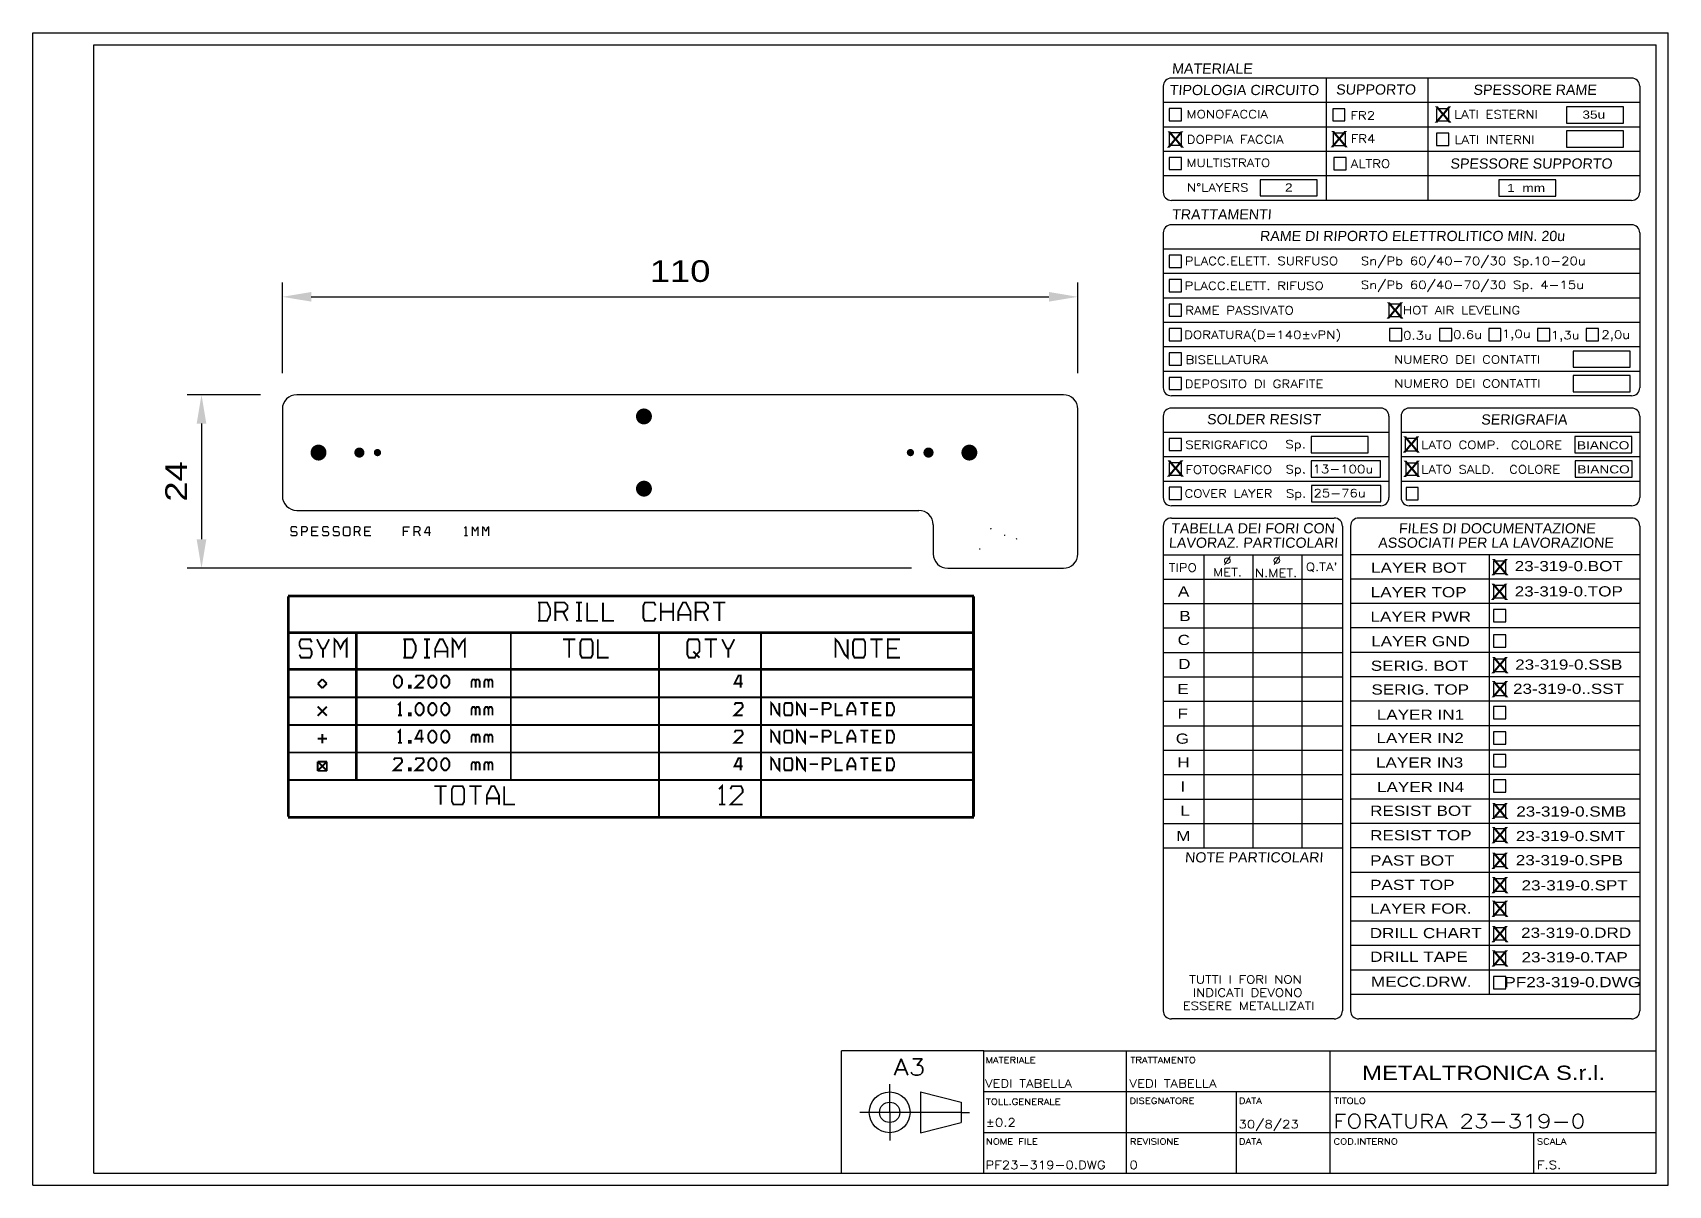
# Paper-space layout 'Layout1' of a CAD drawing. Extents: x 0 to 402, y 0 to 283.
# The model-space entities are those that its viewports show. They can reach past a viewport. Long polylines and large blocks are cut down to what shows.
import ezdxf
from ezdxf.enums import TextEntityAlignment as Align

# ---------------------------------------------------------------- set-up
doc = ezdxf.new("R2010")
doc.units = 0
doc.header["$LTSCALE"] = 10
doc.header["$MEASUREMENT"] = 0
doc.layers.get('0').update_dxf_attribs({"linetype": 'CONTINUOUS'})
doc.layers.get('Defpoints').update_dxf_attribs({"linetype": 'CONTINUOUS'})
for name, color, linetype in [('23-319-0_DRD', 7, 'CONTINUOUS'), ('ATTRIBUTI', 7, 'CONTINUOUS'), ('CARTIGLIO', 7, 'CONTINUOUS'), ('OGGETTO', 7, 'CONTINUOUS'), ('quote', 6, 'CONTINUOUS'), ('TABELLA', 7, 'CONTINUOUS'), ('THRUHOLE_NPT', 11, 'CONTINUOUS'), ('THRUHOLE_TAP', 13, 'CONTINUOUS'), ('VIEWPORT', 7, 'CONTINUOUS')]:
    doc.layers.add(name, color=color, linetype=linetype)
doc.layers.get('VIEWPORT').off()
doc.styles.add('ROMANS', font='romans', dxfattribs={"height": 4})
doc.styles.add('STILE25', font='arial.ttf', dxfattribs={"width": 1.2, "height": 2.5})
doc.styles.add('STILE3', font='arial.ttf', dxfattribs={"width": 1.2, "height": 3})
doc.styles.add('STILE35', font='arial.ttf', dxfattribs={"width": 1.2, "height": 3.5})
doc.styles.add('STYLE4', font='arial.ttf', dxfattribs={"width": 1.2, "height": 4})
doc.dimstyles.new('QUOTE', dxfattribs={"dimscale": 0, "dimtxt": 3, "dimasz": 4, "dimexe": 2, "dimexo": 5, "dimgap": 2, "dimtad": 1, "dimdec": 1, "dimzin": 13, "dimdsep": 46, "dimtxsty": 'STILE3', "dimcen": 0, "dimclrt": 7, "dimadec": 0, "dimazin": 0, "dimtfac": 0.666667, "dimtdec": 1, "dimtofl": 0, "dimtmove": 2, "dimatfit": 3, "dimfxl": 0, "dimtolj": 1, "dimtzin": 13, "dimarcsym": 0})

psp = doc.layouts.get("Layout1")

msp = doc.modelspace()

# ---------------------------------------------------------------- blocks, each defined once
blk = doc.blocks.new('QD')
at = {"layer": 'ATTRIBUTI', "linetype": 'Continuous'}
blk.add_lwpolyline([(-1.5, 1.5), (-1.5, -1.5), (1.5, -1.5), (1.5, 1.5)], close=True, dxfattribs=at)
blk = doc.blocks.new('TABELLAPCB2')
at = {"layer": 'ATTRIBUTI', "color": 6, "linetype": 'Continuous'}
for p, q in [((116, 239.99), (102, 239.99)), ((102, 239.99), (102, 235.99)), ((116, 235.99), (116, 239.99)), ((102, 235.99), (116, 235.99))]:
    blk.add_line(p, q, dxfattribs=at)
for points in [[(102, 241.91), (116, 241.91), (116, 245.91), (102, 245.91)], [(26.82, 224.03), (40.82, 224.03), (40.82, 228.03), (26.82, 228.03)], [(85.36, 223.98), (99.36, 223.98), (99.36, 227.98), (85.36, 227.98)], [(103.65, 181.96), (117.65, 181.96), (117.65, 185.96), (103.65, 185.96)], [(103.61, 175.96), (117.61, 175.96), (117.61, 179.96), (103.61, 179.96)], [(39.33, 160.95), (53.33, 160.95), (53.33, 164.95), (39.33, 164.95)], [(104.08, 160.96), (118.08, 160.96), (118.08, 164.96), (104.08, 164.96)], [(39.34, 154.96), (56.34, 154.96), (56.34, 158.96), (39.34, 158.96)], [(104.09, 154.96), (118.09, 154.96), (118.09, 158.96), (104.09, 158.96)], [(39.4, 148.96), (56.4, 148.96), (56.4, 152.96), (39.4, 152.96)]]:
    blk.add_lwpolyline(points, close=True, dxfattribs=at)
at = {"layer": 'TABELLA', "color": 1, "linetype": 'Continuous'}
for p, q in [((118, 252.96), (5, 252.96)), ((43, 252.96), (43, 222.96)), ((68, 252.96), (68, 222.96)), ((3, 250.96), (3, 224.96)), ((120, 250.96), (120, 224.96)), ((120, 246.96), (3, 246.96)), ((118, 222.96), (5, 222.96)), ((118, 216.96), (5, 216.96)), ((3, 214.96), (3, 176.96)), ((120, 214.96), (120, 176.96)), ((120, 210.96), (3, 210.96)), ((118, 174.96), (5, 174.96)), ((3, 169.96), (3, 149.96)), ((56.41, 171.96), (5, 171.96)), ((58.41, 169.96), (58.41, 149.96)), ((61.41, 169.96), (61.41, 149.96)), ((118, 171.96), (63.41, 171.96)), ((120, 169.96), (120, 149.96)), ((58.41, 165.96), (3, 165.96)), ((120, 165.96), (61.41, 165.96)), ((56.41, 147.96), (5, 147.96)), ((5, 144.96), (45, 144.96)), ((118, 144.96), (51, 144.96)), ((118, 147.96), (63.41, 147.96)), ((3, 142.96), (3, 111.96)), ((47, 142.96), (47, 23.96)), ((49, 142.96), (49, 23.96)), ((120, 142.96), (120, 23.96)), ((3, 135.96), (47, 135.96)), ((120, 135.96), (49, 135.96)), ((3, 111.96), (3, 108.96)), ((3, 108.96), (3, 66.96)), ((3, 66.96), (3, 63.96)), ((3, 63.96), (47, 63.96)), ((3, 63.96), (3, 23.96)), ((45, 21.96), (5, 21.96)), ((118, 21.96), (51, 21.96))]:
    blk.add_line(p, q, dxfattribs=at)
at = {"layer": 'TABELLA', "color": 6, "linetype": 'Continuous'}
for p, q in [((120, 240.96), (3, 240.96)), ((120, 234.96), (3, 234.96)), ((120, 228.96), (3, 228.96)), ((120, 204.96), (3, 204.96)), ((120, 198.96), (3, 198.96)), ((120, 192.96), (3, 192.96)), ((120, 186.96), (3, 186.96)), ((120, 180.96), (3, 180.96)), ((58.41, 159.96), (3, 159.96)), ((120, 159.96), (61.41, 159.96)), ((58.41, 153.96), (3, 153.96)), ((120, 153.96), (61.41, 153.96)), ((13, 135.96), (13, 63.96)), ((25, 135.96), (25, 63.96)), ((37, 135.96), (37, 63.96)), ((83.05, 135.96), (83.05, 27.96)), ((3, 129.96), (47, 129.96)), ((120, 129.96), (49, 129.96)), ((3, 123.96), (47, 123.96)), ((120, 123.96), (49, 123.96)), ((3, 117.96), (47, 117.96)), ((120, 117.96), (49, 117.96)), ((3, 111.96), (47, 111.96)), ((120, 111.96), (49, 111.96)), ((3, 105.96), (47, 105.96)), ((120, 105.96), (49, 105.96)), ((3, 99.96), (47, 99.96)), ((120, 99.96), (49, 99.96)), ((3, 93.96), (47, 93.96)), ((120, 93.96), (49, 93.96)), ((3, 87.96), (47, 87.96)), ((120, 87.96), (49, 87.96)), ((3, 81.96), (47, 81.96)), ((120, 81.96), (49, 81.96)), ((3, 75.96), (47, 75.96)), ((120, 75.96), (49, 75.96)), ((3, 69.96), (47, 69.96)), ((120, 69.96), (49, 69.96)), ((120, 63.96), (49, 63.96)), ((120, 57.96), (49, 57.96)), ((120, 51.96), (49, 51.96)), ((120, 45.96), (49, 45.96)), ((120, 39.96), (49, 39.96)), ((120, 33.96), (49, 33.96)), ((120, 27.96), (49, 27.96))]:
    blk.add_line(p, q, dxfattribs=at)
at = {"layer": 'TABELLA', "color": 1, "linetype": 'Continuous'}
for centre, start, end in [((5, 250.96), 90, 180), ((118, 250.96), 0, 90), ((5, 224.96), 180, 270), ((118, 224.96), 270, 0), ((5, 214.96), 90, 180), ((118, 214.96), 0, 90), ((5, 176.96), 180, 270), ((118, 176.96), 270, 0), ((5, 169.96), 90, 180), ((56.41, 169.96), 0, 90), ((63.41, 169.96), 90, 180), ((118, 169.96), 0, 90), ((5, 149.96), 180, 270), ((56.41, 149.96), 270, 0), ((63.41, 149.96), 180, 270), ((118, 149.96), 270, 0), ((5, 142.96), 90, 180), ((45, 142.96), 0, 90), ((51, 142.96), 90, 180), ((118, 142.96), 0, 90), ((5, 23.96), 180, 270), ((45, 23.96), 270, 0), ((51, 23.96), 180, 270), ((118, 23.96), 270, 0)]:
    blk.add_arc(centre, 2, start, end, dxfattribs=at)
at = {"layer": 'TABELLA', "linetype": 'Continuous'}
for p in [(6, 244), (46.11, 243.96), (71.62, 243.96), (6, 238), (46.25, 237.96), (71.62, 237.96), (6, 232), (46.4, 231.96), (6, 208), (6, 202), (6, 196), (59.91, 195.96), (6, 190), (60.05, 189.96), (72.34, 189.96), (84.42, 189.96), (96.42, 189.96), (108.34, 189.96), (6, 184), (6, 178), (6, 163), (63.9, 162.96), (6, 157), (64.05, 156.96), (6, 151), (64.11, 150.96), (85.62, 132.85), (85.62, 126.9), (85.62, 120.96), (85.62, 114.74), (85.62, 108.8), (85.62, 102.85), (85.62, 97.18), (85.62, 90.93), (85.62, 85.36), (85.62, 79.15), (85.62, 73.07), (85.62, 67.12), (85.62, 60.86), (85.62, 54.86), (85.62, 49.03), (85.62, 42.85), (85.62, 36.85), (85.62, 30.87)]:
    blk.add_blockref('QD', p, dxfattribs=at)
at = {"layer": 'ATTRIBUTI', "linetype": 'Continuous', "width": 1.2, "flags": 8}
for tag, height, style, p in [('X', 4, 'STYLE4', (6.1, 244.01)), ('X', 4, 'STYLE4', (71.7, 244.01)), ('VAL', 2, 'STILE25', (108.7, 244.01)), ('X', 4, 'STYLE4', (6, 237.91)), ('X', 4, 'STYLE4', (46.2, 238.01)), ('VAL', 2, 'STILE25', (92.09, 226)), ('X', 4, 'STYLE4', (6, 208.01)), ('X', 4, 'STYLE4', (6, 163.01)), ('X', 4, 'STYLE4', (63.9, 163.01)), ('VAL', 2, 'STILE25', (46.4, 163.01)), ('COL', 2, 'STILE25', (111, 162.81))]:
    blk.add_attdef(tag, text='', height=height, dxfattribs=dict(at, style=style)).set_placement(p, align=Align.MIDDLE_CENTER)
at = {"layer": 'ATTRIBUTI', "linetype": 'Continuous', "width": 1.2}
for tag, height, style, p in [('X', 4, 'STYLE4', (46.1, 244.01)), ('X', 4, 'STYLE4', (71.6, 238.01)), ('VAL', 2, 'STILE25', (108.96, 238.08)), ('X', 4, 'STYLE4', (6, 231.91)), ('X', 4, 'STYLE4', (46.4, 232.01)), ('X', 4, 'STYLE4', (6, 202.01)), ('X', 4, 'STYLE4', (6, 196.01)), ('X', 4, 'STYLE4', (59.9, 195.91)), ('X', 4, 'STYLE4', (6, 190.01)), ('X', 4, 'STYLE4', (60, 189.91)), ('X', 4, 'STYLE4', (72.3, 189.91)), ('X', 4, 'STYLE4', (84.4, 189.91)), ('X', 4, 'STYLE4', (96.4, 190.01)), ('X', 4, 'STYLE4', (108.3, 190.01)), ('X', 4, 'STYLE4', (6, 184.01)), ('NUM', 2, 'STILE25', (110.99, 183.91)), ('X', 4, 'STYLE4', (6, 178.01)), ('NUM', 2, 'STILE25', (111.02, 178.01)), ('X', 4, 'STYLE4', (6, 157.11)), ('X', 4, 'STYLE4', (64, 157.01)), ('BIANCO', 2, 'STILE25', (111.1, 156.91)), ('X', 4, 'STYLE4', (6, 151.01)), ('X', 4, 'STYLE4', (85.68, 132.91)), ('CSXXXR1.BOT', 2.5, 'STILE25', (102.56, 133.16)), ('X', 4, 'STYLE4', (85.54, 126.83)), ('DIA', 2.5, 'STILE25', (19.2, 127.01)), ('DIA', 2.5, 'STILE25', (31.1, 126.91)), ('QTA', 2.5, 'STILE25', (42.1, 126.91)), ('CSXXXR1.TOP', 2.5, 'STILE25', (102.56, 126.94)), ('DIA', 2.5, 'STILE25', (19.2, 120.91)), ('DIA', 2.5, 'STILE25', (31.1, 121.01)), ('QTA', 2.5, 'STILE25', (42.1, 120.91)), ('X', 4, 'STYLE4', (85.68, 120.88)), ('CSXXXR1.PWR', 2.5, 'STILE25', (103.25, 121)), ('X', 4, 'STYLE4', (85.68, 114.67)), ('DIA', 2.5, 'STILE25', (19.1, 114.91)), ('DIA', 2.5, 'STILE25', (31.1, 114.81)), ('QTA', 2.5, 'STILE25', (42, 114.91)), ('CSXXXR1.GND', 2.5, 'STILE25', (102.89, 114.92)), ('DIA', 2.5, 'STILE25', (19.1, 108.91)), ('DIA', 2.5, 'STILE25', (31.2, 108.91)), ('QTA', 2.5, 'STILE25', (42.1, 108.91)), ('X', 4, 'STYLE4', (85.68, 108.86)), ('CSXXXR1.SSB', 2.5, 'STILE25', (102.57, 108.97)), ('X', 4, 'STYLE4', (85.68, 102.91)), ('DIA', 2.5, 'STILE25', (19, 102.91)), ('DIA', 2.5, 'STILE25', (31.3, 103.11)), ('QTA', 2.5, 'STILE25', (42.3, 102.91)), ('CSXXXR1.SST', 2.5, 'STILE25', (102.5, 103.03)), ('DIA', 2.5, 'STILE25', (19.1, 96.91)), ('DIA', 2.5, 'STILE25', (31.3, 97.11)), ('QTA', 2.5, 'STILE25', (42.2, 97.21)), ('X', 4, 'STYLE4', (85.68, 97.13)), ('CSXXXR1.IN1', 2.5, 'STILE25', (101.84, 97.01)), ('X', 4, 'STYLE4', (85.68, 90.99)), ('CSXXXR1.IN2', 2.5, 'STILE25', (101.79, 91.24)), ('DIA', 2.5, 'STILE25', (19.2, 90.91)), ('DIA', 2.5, 'STILE25', (31.3, 91.01)), ('QTA', 2.5, 'STILE25', (42, 90.91)), ('DIA', 2.5, 'STILE25', (19.2, 84.91)), ('DIA', 2.5, 'STILE25', (31.4, 85.11)), ('QTA', 2.5, 'STILE25', (42, 84.91)), ('X', 4, 'STYLE4', (85.68, 85.58)), ('CSXXXR1.IN3', 2.5, 'STILE25', (101.63, 84.93)), ('X', 4, 'STYLE4', (85.68, 79.23)), ('DIA', 2.5, 'STILE25', (19.1, 78.91)), ('DIA', 2.5, 'STILE25', (31.4, 79.01)), ('QTA', 2.5, 'STILE25', (42.1, 79.01)), ('CSXXXR1.IN4', 2.5, 'STILE25', (101.78, 78.94)), ('DIA', 2.5, 'STILE25', (19.1, 72.91)), ('DIA', 2.5, 'STILE25', (31.3, 73.01)), ('QTA', 2.5, 'STILE25', (41.9, 73.01)), ('X', 4, 'STYLE4', (85.68, 73.02)), ('CSXXXR1.SMB', 2.5, 'STILE25', (103.19, 72.9)), ('DIA', 2.5, 'STILE25', (31.3, 67.11)), ('X', 4, 'STYLE4', (85.68, 67.07)), ('DIA', 2.5, 'STILE25', (19.1, 66.91)), ('QTA', 2.5, 'STILE25', (42, 66.91)), ('CSXXXR1.SMT', 2.5, 'STILE25', (102.97, 66.87)), ('X', 4, 'STYLE4', (85.68, 60.81)), ('CSXXXR1.SPB', 2.5, 'STILE25', (102.72, 60.95)), ('X', 4, 'STYLE4', (85.68, 54.81)), ('CSXXXR1.SMT', 2.5, 'STILE25', (104.02, 54.77)), ('X', 4, 'STYLE4', (85.68, 48.99)), ('CSXXXR1.DRL', 2.5, 'STILE25', (104.09, 48.95)), ('X', 4, 'STYLE4', (85.68, 42.8)), ('CSXXXR1.DRD', 2.5, 'STILE25', (104.36, 43.13)), ('X', 4, 'STYLE4', (85.68, 36.8)), ('CSXXXR1.TAP', 2.5, 'STILE25', (104.02, 37.12)), ('X', 4, 'STYLE4', (85.68, 30.82)), ('CSXXXR1.DWG', 2.5, 'STILE25', (103.53, 31))]:
    blk.add_attdef(tag, text='', height=height, dxfattribs=dict(at, style=style)).set_placement(p, align=Align.MIDDLE_CENTER)
at = {"layer": 'TABELLA', "linetype": 'Continuous', "style": 'STILE25', "oblique": 4}
for s, p in [('MATERIALE', (5.12, 254.07)), ('TIPOLOGIA CIRCUITO', (4.54, 248.8)), ('SUPPORTO', (45.4, 248.93)), ('SPESSORE RAME', (79.1, 248.86)), ('SPESSORE SUPPORTO', (73.45, 230.74)), ('TRATTAMENTI', (5.12, 218.26)), ('RAME DI RIPORTO ELETTROLITICO MIN. 20u', (26.7, 212.96)), ('SOLDER RESIST', (13.71, 167.97)), ('SERIGRAFIA', (81.02, 167.91)), ('TABELLA DEI FORI CON', (4.9, 141.19)), ('FILES DI DOCUMENTAZIONE', (60.8, 141.19)), ('LAVORAZ. PARTICOLARI', (4.35, 137.65)), ('ASSOCIATI PER LA LAVORAZIONE', (55.73, 137.65)), ('NOTE PARTICOLARI', (8.3, 60.39))]:
    blk.add_text(s, height=2.5, dxfattribs=at).set_placement(p)
at = {"layer": 'TABELLA', "linetype": 'Continuous', "width": 1.2}
for s, height, style, p in [('MONOFACCIA', 2, 'ROMANS', (8.75, 243.1)), ('LATI ESTERNI', 2, 'ROMANS', (74.41, 243.06)), ('FR2', 2, 'ROMANS', (48.96, 242.8)), ('DOPPIA FACCIA', 2, 'ROMANS', (8.78, 236.93)), ('FR4', 2, 'ROMANS', (49.03, 237.1)), ('LATI INTERNI', 2, 'ROMANS', (74.49, 236.85)), ('MULTISTRATO', 2, 'ROMANS', (8.7, 231.18)), ('ALTRO', 2, 'ROMANS', (49.05, 230.96)), ('N°LAYERS', 2, 'ROMANS', (8.83, 225.09)), ('PLACC.ELETT. SURFUSO ', 2, 'ROMANS', (8.29, 207.08)), ('Sn/Pb 60/40-70/30 Sp.10-20u', 2, 'ROMANS', (51.52, 207.08)), ('PLACC.ELETT. RIFUSO ', 2, 'ROMANS', (8.24, 200.99)), ('Sn/Pb 60/40-70/30 Sp. 4-15u', 2, 'ROMANS', (51.52, 201.2)), ('RAME PASSIVATO', 2, 'ROMANS', (8.41, 194.95)), ('HOT AIR LEVELING', 2, 'ROMANS', (61.84, 194.99)), ('DORATURA(D=140%%PvPN)', 2, 'ROMANS', (8.15, 188.96)), ('0.3u', 2, 'ROMANS', (61.89, 188.8)), ('0.6u', 2, 'ROMANS', (74.17, 188.99)), ('1,0u', 2, 'ROMANS', (86.13, 189.19)), ('1,3u', 2, 'ROMANS', (98.14, 188.87)), ('2,0u', 2, 'ROMANS', (110.56, 188.99)), ('BISELLATURA', 2, 'ROMANS', (8.47, 182.83)), ('NUMERO DEI CONTATTI', 2, 'ROMANS', (59.68, 182.87)), ('DEPOSITO DI GRAFITE', 2, 'ROMANS', (8.27, 176.89)), ('NUMERO DEI CONTATTI', 2, 'ROMANS', (59.72, 176.99)), ('SERIGRAFICO ', 2, 'ROMANS', (8.42, 161.95)), ('Sp.', 2, 'ROMANS', (32.98, 162.07)), ('LATO COMP.', 2, 'ROMANS', (66.34, 161.92)), ('COLORE', 2, 'ROMANS', (88.35, 161.87)), ('FOTOGRAFICO ', 2, 'ROMANS', (8.44, 155.84)), ('Sp.', 2, 'ROMANS', (33.02, 155.93)), ('13-100u', 2, 'ROMANS', (39.67, 155.98)), ('LATO SALD.', 2, 'ROMANS', (66.34, 155.9)), ('COLORE', 2, 'ROMANS', (87.91, 155.9)), ('COVER LAYER ', 2, 'ROMANS', (8.23, 149.97)), ('Sp.', 2, 'ROMANS', (33.12, 149.98)), ('25-76u', 2, 'ROMANS', (39.88, 150.08)), ('TIPO', 2, 'ROMANS', (4.34, 131.78)), ('MET.', 2, 'ROMANS', (15.25, 130.65)), ('%%C', 2, 'ROMANS', (17.72, 133.47)), ('%%C', 2, 'ROMANS', (29.85, 133.53)), ("Q.TA'", 2, 'ROMANS', (38.01, 131.96)), ('LAYER BOT', 2.5, 'STILE25', (54.03, 131.51)), ('N.MET.', 2, 'ROMANS', (25.51, 130.47)), ('A', 2.5, 'STILE25', (6.61, 125.68)), ('LAYER TOP', 2.5, 'STILE25', (53.95, 125.5)), ('B', 2.5, 'STILE25', (6.96, 119.66)), ('LAYER PWR', 2.5, 'STILE25', (53.89, 119.48)), ('C', 2.5, 'STILE25', (6.54, 113.78)), ('LAYER GND', 2.5, 'STILE25', (54.06, 113.46)), ('D', 2.5, 'STILE25', (6.68, 107.88)), ('SERIG. BOT', 2.5, 'STILE25', (53.96, 107.44)), ('E', 2.5, 'STILE25', (6.49, 101.71)), ('SERIG. TOP', 2.5, 'STILE25', (54.11, 101.61)), ('F', 2.5, 'STILE25', (6.51, 95.68)), ('LAYER IN1', 2.5, 'STILE25', (55.44, 95.41)), ('G', 2.5, 'STILE25', (6.08, 89.54)), ('LAYER IN2', 2.5, 'STILE25', (55.35, 89.7)), ('H', 2.5, 'STILE25', (6.49, 83.72)), ('LAYER IN3', 2.5, 'STILE25', (55.23, 83.68)), ('I', 2.5, 'STILE25', (7.23, 77.79)), ('LAYER IN4', 2.5, 'STILE25', (55.48, 77.66)), ('L', 2.5, 'STILE25', (7.2, 71.87)), ('RESIST BOT', 2.5, 'STILE25', (53.8, 71.83)), ('RESIST TOP', 2.5, 'STILE25', (53.8, 65.82)), ('M', 2.5, 'STILE25', (6.2, 65.65)), ('PAST BOT', 2.5, 'STILE25', (53.8, 59.63)), ('PAST TOP', 2.5, 'STILE25', (53.8, 53.63)), ('LAYER FOR.', 2.5, 'STILE25', (53.8, 47.81)), ('DRILL CHART', 2.5, 'STILE25', (53.71, 41.8)), ('DRILL TAPE', 2.5, 'STILE25', (53.8, 35.98)), ('TUTTI I FORI NON', 2, 'ROMANS', (9.36, 30.67)), ('MECC.DRW.', 2.5, 'STILE25', (54.01, 29.85)), ('INDICATI DEVONO', 2, 'ROMANS', (10.24, 27.43)), ('ESSERE METALLIZATI', 2, 'ROMANS', (7.78, 24.19))]:
    blk.add_text(s, height=height, dxfattribs=dict(at, style=style)).set_placement(p)
at = {"layer": 'TABELLA', "linetype": 'Continuous', "style": 'STILE25', "width": 1.2}
blk.add_attdef('NUM', text='', height=2, dxfattribs=at).set_placement((33.83, 226.12), align=Align.MIDDLE_CENTER)
blk = doc.blocks.new('A3METALTRONICA')
at = {"layer": 'CARTIGLIO', "color": 6, "linetype": 'Continuous'}
for p, q in [((0, 283), (401.5, 283)), ((0, 0), (0, 283)), ((401.5, 0), (401.5, 283)), ((233.5, 3), (233.5, 33)), ((268.5, 3), (268.5, 33)), ((318.5, 3), (318.5, 33)), ((233.5, 23), (398.5, 23)), ((295.5, 3), (295.5, 23)), ((233.5, 13), (398.5, 13)), ((368.5, 3), (368.5, 13)), ((0, 0), (401.5, 0))]:
    blk.add_line(p, q, dxfattribs=at)
at = {"layer": 'CARTIGLIO', "color": 1, "linetype": 'Continuous'}
for p, q in [((15, 280), (398.5, 280)), ((15, 3), (15, 280)), ((398.5, 3), (398.5, 280)), ((198.5, 3), (198.5, 33)), ((233.5, 33), (198.5, 33)), ((233.5, 33), (398.5, 33)), ((15, 3), (398.5, 3))]:
    blk.add_line(p, q, dxfattribs=at)
at = {"layer": 'CARTIGLIO', "color": 6}
for p, q in [((210.37, 17.91), (210.37, 24.81)), ((227.92, 17.91), (203.08, 17.91)), ((210.37, 17.91), (210.37, 11)), ((227.92, 17.91), (230, 17.91))]:
    blk.add_line(p, q, dxfattribs=at)
at = {"layer": 'CARTIGLIO', "color": 1}
for p, q in [((217.92, 22.91), (227.92, 20.41)), ((217.92, 22.91), (217.92, 12.91)), ((227.92, 20.41), (227.92, 15.41)), ((217.92, 12.91), (227.92, 15.41))]:
    blk.add_line(p, q, dxfattribs=at)
for radius in [5, 2.5]:
    blk.add_circle((210.37, 17.91), radius, dxfattribs=at)
at = {"layer": 'CARTIGLIO', "color": 1, "linetype": 'Continuous', "style": 'ROMANS', "width": 1.2}
blk.add_text('A3', height=4, dxfattribs=at).set_placement((211.32, 27.03))
at = {"layer": 'CARTIGLIO', "color": 0, "linetype": 'Continuous', "style": 'ROMANS', "width": 1.2}
for s, p in [('MATERIALE', (233.87, 30)), ('TRATTAMENTO', (269.45, 30)), ('TOLL.GENERALE', (233.99, 19.77)), ('DISEGNATORE', (269.23, 20)), ('DATA', (296.11, 20)), ('TITOLO', (319.47, 20)), ('NOME FILE', (233.99, 10)), ('REVISIONE', (269.35, 10)), ('DATA', (296.11, 10)), ('COD.INTERNO', (319.35, 10)), ('SCALA', (369.23, 10))]:
    blk.add_text(s, height=1.5, dxfattribs=at).set_placement(p)
at = {"layer": 'CARTIGLIO', "linetype": 'Continuous', "style": 'STILE35', "width": 1.2}
blk.add_text('METALTRONICA S.r.l.', height=3.5, dxfattribs=at).set_placement((326.33, 25.88))
at = {"layer": 'CARTIGLIO', "color": 0, "linetype": 'Continuous', "style": 'ROMANS', "width": 1.2}
for tag, p, height in [('MATERIALE', (233.75, 24), 2), ('TRATTAMENTO', (269.23, 24), 2), ('TITOLO', (319.23, 14), 3.5), ('DISEGNATORE', (269.23, 14), 2), ('DATADIS', (295.99, 14), 2), ('NOMEFILE', (233.87, 4), 2), ('REVISIONE', (269.23, 4), 2), ('DATAREV', (295.99, 4), 2), ('CODICE', (319.35, 4), 2), ('SCALA', (369.25, 4), 2)]:
    blk.add_attdef(tag, p, '', height=height, dxfattribs=at)
at = {"layer": 'CARTIGLIO', "color": 0, "linetype": 'Continuous', "style": 'ROMANS', "width": 1.2, "flags": 8}
blk.add_attdef('TOLLERANZA', text='', height=2, dxfattribs=at).set_placement((233.93, 13.85), align=Align.BOTTOM_LEFT)
blk = doc.blocks.new('ROUND_2')
at = {"const_width": 0.50038}
blk.add_lwpolyline([(-0.25019, 0, 1), (0.25019, 0, 1)], format="xyb", close=True, dxfattribs=at)
blk = doc.blocks.new('ROUND_5')
at = {"const_width": 0.69977}
blk.add_lwpolyline([(-0.349884, 0, 1), (0.349884, 0, 1)], format="xyb", close=True, dxfattribs=at)
blk = doc.blocks.new('ROUND_1')
at = {"const_width": 1.09982}
blk.add_lwpolyline([(-0.54991, 0, 1), (0.54991, 0, 1)], format="xyb", close=True, dxfattribs=at)
blk = doc.blocks.new('ROUND_11')
at = {"const_width": 0.10033}
blk.add_lwpolyline([(-0.050164, 0, 1), (0.050164, 0, 1)], format="xyb", close=True, dxfattribs=at)
blk = doc.blocks.new('*D7')
at = {"layer": 'Defpoints', "color": 0, "transparency": 16777216}
for p in [(984.93, 672.75), (874.93, 657.21), (984.93, 657.21)]:
    blk.add_point(p, dxfattribs=at)
at = {"layer": 'quote', "color": 0, "lineweight": -2, "transparency": 16777216}
for p, q in [((874.93, 662.21), (874.93, 674.75)), ((984.93, 662.21), (984.93, 674.75)), ((878.93, 672.75), (980.93, 672.75))]:
    blk.add_line(p, q, dxfattribs=at)
at = {"layer": 'quote', "color": 0, "transparency": 16777216}
for points in [[(878.93, 673.42), (878.93, 672.09), (874.93, 672.75)], [(980.93, 673.42), (980.93, 672.09), (984.93, 672.75)]]:
    blk.add_solid(points, dxfattribs=at)
at = {"layer": 'quote', "color": 7, "transparency": 16777216, "insert": (929.93, 676.29), "char_height": 3, "attachment_point": 5, "style": 'STILE3'}
blk.add_mtext('\\A1;110', dxfattribs=at)
blk = doc.blocks.new('*D8')
at = {"layer": 'Defpoints', "color": 0, "transparency": 16777216}
for p in [(876.93, 659.22), (863.75, 635.22), (966.93, 635.22)]:
    blk.add_point(p, dxfattribs=at)
at = {"layer": 'quote', "color": 0, "lineweight": -2, "transparency": 16777216}
for p, q in [((871.93, 659.22), (861.75, 659.22)), ((863.75, 655.22), (863.75, 639.22)), ((961.93, 635.22), (861.75, 635.22))]:
    blk.add_line(p, q, dxfattribs=at)
at = {"layer": 'quote', "color": 0, "transparency": 16777216}
for points in [[(863.08, 655.22), (864.42, 655.22), (863.75, 659.22)], [(863.08, 639.22), (864.42, 639.22), (863.75, 635.22)]]:
    blk.add_solid(points, dxfattribs=at)
at = {"layer": 'quote', "color": 7, "transparency": 16777216, "insert": (860.24, 647.22), "char_height": 3, "attachment_point": 5, "rotation": 90, "style": 'STILE3'}
blk.add_mtext('\\A1;24', dxfattribs=at)

# ---------------------------------------------------------------- dimensions: what is measured, and where the dimension line sits
at = {"layer": 'quote'}
dim = msp.add_linear_dim(base=(984.93, 672.75), p1=(874.93, 657.21), p2=(984.93, 657.21), dimstyle='QUOTE', override={"dimscale": 1}, dxfattribs=at)
dim.commit()
dim.dimension.update_dxf_attribs({"geometry": '*D7', "text_midpoint": (929.93, 676.29)})
dim = msp.add_linear_dim(base=(863.75, 635.22), p1=(876.93, 659.22), p2=(966.93, 635.22), angle=90, dimstyle='QUOTE', override={"dimscale": 1}, dxfattribs=at)
dim.commit()
dim.dimension.update_dxf_attribs({"geometry": '*D8', "text_midpoint": (860.24, 647.22)})

# ---------------------------------------------------------------- linework, layer by layer
at = {"layer": '23-319-0_DRD'}
for p, q in [((982.93, 659.22), (876.93, 659.22)), ((874.93, 657.21), (874.93, 645.22)), ((984.93, 637.21), (984.93, 657.21)), ((876.93, 643.21), (962.93, 643.21)), ((876.21, 640.95), (876.1, 640.74)), ((876.1, 640.74), (876.1, 640.53)), ((876.1, 640.53), (876.21, 640.31)), ((876.84, 640.95), (876.21, 640.95)), ((876.21, 640.31), (876.84, 640.31)), ((876.95, 640.74), (876.84, 640.95)), ((876.84, 640.31), (876.95, 640.1)), ((876.95, 640.1), (876.95, 639.89)), ((878.2, 640.95), (877.56, 640.95)), ((877.56, 640.95), (877.56, 639.68)), ((877.56, 640.31), (878.2, 640.31)), ((878.41, 640.74), (878.2, 640.95)), ((878.2, 640.31), (878.41, 640.53)), ((878.41, 640.53), (878.41, 640.74)), ((879.02, 639.68), (879.02, 640.95)), ((879.02, 640.95), (879.87, 640.95)), ((879.66, 640.31), (879.02, 640.31)), ((880.59, 640.95), (880.48, 640.74)), ((880.48, 640.74), (880.48, 640.53)), ((880.48, 640.53), (880.59, 640.31)), ((881.22, 640.95), (880.59, 640.95)), ((880.59, 640.31), (881.22, 640.31)), ((881.33, 640.74), (881.22, 640.95)), ((881.22, 640.31), (881.33, 640.1)), ((881.33, 640.1), (881.33, 639.89)), ((882.05, 640.95), (881.94, 640.74)), ((881.94, 640.74), (881.94, 640.53)), ((881.94, 640.53), (882.05, 640.31)), ((882.68, 640.95), (882.05, 640.95)), ((882.05, 640.31), (882.68, 640.31)), ((882.79, 640.74), (882.68, 640.95)), ((882.68, 640.31), (882.79, 640.1)), ((882.79, 640.1), (882.79, 639.89)), ((883.4, 640.74), (883.51, 640.95)), ((883.4, 639.89), (883.4, 640.74)), ((883.51, 640.95), (884.14, 640.95)), ((884.14, 640.95), (884.25, 640.74)), ((884.25, 640.74), (884.25, 639.89)), ((885.5, 640.95), (884.86, 640.95)), ((884.86, 640.95), (884.86, 639.68)), ((884.86, 640.31), (885.5, 640.31)), ((885.39, 640.31), (885.71, 639.68)), ((885.71, 640.74), (885.5, 640.95)), ((885.5, 640.31), (885.71, 640.53)), ((885.71, 640.53), (885.71, 640.74)), ((886.32, 639.68), (886.32, 640.95)), ((886.32, 640.95), (887.17, 640.95)), ((886.96, 640.31), (886.32, 640.31)), ((891.66, 639.68), (891.66, 640.95)), ((891.66, 640.95), (892.5, 640.95)), ((892.29, 640.31), (891.66, 640.31)), ((893.75, 640.95), (893.12, 640.95)), ((893.12, 640.95), (893.12, 639.68)), ((893.12, 640.31), (893.75, 640.31)), ((893.65, 640.31), (893.97, 639.68)), ((893.97, 640.74), (893.75, 640.95)), ((893.75, 640.31), (893.97, 640.53)), ((893.97, 640.53), (893.97, 640.74)), ((894.58, 640.1), (895, 640.95)), ((895.43, 640.1), (894.58, 640.1)), ((895, 640.95), (895.21, 640.95)), ((895.21, 640.95), (895.21, 639.68)), ((900.34, 640.95), (900.12, 640.74)), ((900.34, 639.68), (900.34, 640.95)), ((901.37, 640.74), (901.16, 640.95)), ((901.16, 640.95), (901.16, 639.68)), ((901.59, 640.31), (901.37, 640.74)), ((901.8, 640.74), (901.59, 640.31)), ((902.01, 640.95), (901.8, 640.74)), ((902.01, 639.68), (902.01, 640.95)), ((902.83, 640.74), (902.62, 640.95)), ((902.62, 640.95), (902.62, 639.68)), ((903.05, 640.31), (902.83, 640.74)), ((903.26, 640.74), (903.05, 640.31)), ((903.47, 640.95), (903.26, 640.74)), ((903.47, 639.68), (903.47, 640.95)), ((964.93, 641.21), (964.93, 637.21)), ((876.21, 639.68), (876.1, 639.89)), ((876.84, 639.68), (876.21, 639.68)), ((876.95, 639.89), (876.84, 639.68)), ((879.87, 639.68), (879.02, 639.68)), ((880.59, 639.68), (880.48, 639.89)), ((881.22, 639.68), (880.59, 639.68)), ((881.33, 639.89), (881.22, 639.68)), ((882.05, 639.68), (881.94, 639.89)), ((882.68, 639.68), (882.05, 639.68)), ((882.79, 639.89), (882.68, 639.68)), ((883.51, 639.68), (883.4, 639.89)), ((884.14, 639.68), (883.51, 639.68)), ((884.25, 639.89), (884.14, 639.68)), ((887.17, 639.68), (886.32, 639.68)), ((900.55, 639.68), (900.12, 639.68)), ((966.93, 635.22), (982.93, 635.22))]:
    msp.add_line(p, q, dxfattribs=at)
at = {"layer": '23-319-0_DRD', "const_width": 0.254}
for points in [[(970.56, 631.45), (875.69, 631.45)], [(875.69, 600.84), (875.69, 631.32)], [(970.43, 631.32), (875.82, 631.32)], [(875.82, 600.84), (875.82, 631.32)], [(970.43, 600.84), (970.43, 631.32)], [(970.56, 600.84), (970.56, 631.32)], [(910.27, 627.93), (911.54, 627.93), (911.96, 628.78), (911.96, 629.62), (911.54, 630.47), (910.27, 630.47)], [(910.48, 627.93), (910.48, 630.47)], [(912.68, 629.2), (913.95, 629.2), (914.37, 629.62), (914.37, 630.05), (913.95, 630.47), (912.68, 630.47), (912.68, 627.93)], [(913.74, 629.2), (914.37, 627.93)], [(916.36, 630.47), (915.52, 630.47)], [(915.94, 627.93), (915.94, 630.47)], [(918.57, 627.93), (917.08, 627.93), (917.08, 630.47)], [(920.77, 627.93), (919.28, 627.93), (919.28, 630.47)], [(926.55, 628.35), (926.33, 627.93), (925.06, 627.93), (924.85, 628.35), (924.85, 630.05), (925.06, 630.47), (926.33, 630.47), (926.55, 630.05)], [(927.26, 627.93), (927.26, 630.47)], [(928.96, 629.2), (927.26, 629.2)], [(928.96, 627.93), (928.96, 630.47)], [(931.37, 627.93), (931.37, 629.2), (930.74, 630.47), (930.31, 630.47), (929.68, 629.2), (929.68, 627.93)], [(931.37, 628.78), (929.68, 628.78)], [(932.09, 629.2), (933.36, 629.2), (933.79, 629.62), (933.79, 630.05), (933.36, 630.47), (932.09, 630.47), (932.09, 627.93)], [(933.15, 629.2), (933.79, 627.93)], [(936.2, 630.47), (934.5, 630.47)], [(935.35, 627.93), (935.35, 630.47)], [(970.43, 626.37), (875.82, 626.37)], [(916.36, 627.93), (915.52, 627.93)], [(970.43, 626.24), (875.82, 626.24)], [(878.99, 624.97), (878.78, 625.39), (877.51, 625.39), (877.3, 624.97), (877.3, 624.54), (877.51, 624.12), (878.78, 624.12), (878.99, 623.7), (878.99, 623.27), (878.78, 622.85), (877.51, 622.85), (877.3, 623.27)], [(881.41, 625.39), (880.77, 624.12), (880.35, 624.12), (879.71, 625.39)], [(880.56, 622.85), (880.56, 624.12)], [(883.82, 622.85), (883.82, 625.39), (883.4, 624.97), (882.97, 624.12), (882.55, 624.97), (882.13, 625.39), (882.13, 622.85)], [(885.09, 605.92), (885.09, 626.24)], [(885.22, 605.92), (885.22, 626.24)], [(891.66, 622.85), (892.93, 622.85), (893.36, 623.7), (893.36, 624.54), (892.93, 625.39), (891.66, 625.39)], [(891.88, 622.85), (891.88, 625.39)], [(895.34, 625.39), (894.5, 625.39)], [(894.92, 622.85), (894.92, 625.39)], [(897.76, 622.85), (897.76, 624.12), (897.12, 625.39), (896.7, 625.39), (896.07, 624.12), (896.07, 622.85)], [(900.17, 622.85), (900.17, 625.39), (899.75, 624.97), (899.32, 624.12), (898.9, 624.97), (898.48, 625.39), (898.48, 622.85)], [(906.53, 605.92), (906.53, 626.24)], [(915.42, 625.39), (913.73, 625.39)], [(914.58, 622.85), (914.58, 625.39)], [(916.35, 622.85), (916.14, 623.27), (916.14, 624.97), (916.35, 625.39), (917.62, 625.39), (917.84, 624.97), (917.84, 623.27), (917.62, 622.85), (916.35, 622.85)], [(920.04, 622.85), (918.56, 622.85), (918.56, 625.39)], [(927.02, 600.84), (927.02, 626.24)], [(930.92, 623.27), (931.13, 622.85), (931.97, 622.85), (932.19, 623.27), (932.61, 623.7), (932.61, 624.97), (932.4, 625.39), (931.13, 625.39), (930.92, 624.97), (930.92, 623.27)], [(935.02, 625.39), (933.33, 625.39)], [(934.18, 622.85), (934.18, 625.39)], [(937.44, 625.39), (936.8, 624.12), (936.38, 624.12), (935.74, 625.39)], [(936.59, 622.85), (936.59, 624.12)], [(941.12, 600.84), (941.12, 626.24)], [(953.11, 625.39), (953.11, 622.85), (952.69, 623.27), (951.84, 624.97), (951.42, 625.39), (951.42, 622.85)], [(954.04, 622.85), (953.83, 623.27), (953.83, 624.97), (954.04, 625.39), (955.31, 625.39), (955.52, 624.97), (955.52, 623.27), (955.31, 622.85), (954.04, 622.85)], [(957.94, 625.39), (956.24, 625.39)], [(957.09, 622.85), (957.09, 625.39)], [(960.35, 622.85), (958.65, 622.85), (958.65, 625.39), (960.35, 625.39)], [(959.92, 624.12), (958.65, 624.12)], [(895.34, 622.85), (894.5, 622.85)], [(897.76, 623.7), (896.07, 623.7)], [(931.76, 623.7), (932.61, 622.85)], [(970.43, 621.29), (875.82, 621.29)], [(970.43, 621.16), (875.82, 621.16)], [(880.46, 619.89), (879.82, 619.25)], [(881.09, 619.25), (880.46, 619.89)], [(890.77, 618.69), (890.49, 618.97), (890.35, 619.25), (890.35, 619.82), (890.49, 620.1), (890.77, 620.38), (891.05, 620.38), (891.33, 620.1), (891.48, 619.82), (891.48, 619.25), (891.33, 618.97), (891.05, 618.69), (890.77, 618.69)], [(894.47, 618.69), (893.34, 618.69), (894.47, 619.82), (894.47, 620.1), (894.33, 620.38), (893.48, 620.38), (893.34, 620.1)], [(895.54, 618.69), (895.26, 618.97), (895.12, 619.25), (895.12, 619.82), (895.26, 620.1), (895.54, 620.38), (895.82, 620.38), (896.1, 620.1), (896.25, 619.82), (896.25, 619.25), (896.1, 618.97), (895.82, 618.69), (895.54, 618.69)], [(897.32, 618.69), (897.04, 618.97), (896.89, 619.25), (896.89, 619.82), (897.04, 620.1), (897.32, 620.38), (897.6, 620.38), (897.88, 620.1), (898.02, 619.82), (898.02, 619.25), (897.88, 618.97), (897.6, 618.69), (897.32, 618.69)], [(902.22, 618.69), (902.22, 619.54), (902.07, 619.82), (901.79, 619.82), (901.65, 619.54), (901.51, 619.82), (901.23, 619.82), (901.09, 619.54), (901.09, 618.69)], [(903.99, 618.69), (903.99, 619.54), (903.85, 619.82), (903.57, 619.82), (903.43, 619.54), (903.29, 619.82), (903.01, 619.82), (902.86, 619.54), (902.86, 618.69)], [(938.58, 619.25), (937.45, 619.25), (938.01, 620.38), (938.3, 620.38), (938.3, 618.69)], [(970.43, 617.35), (875.82, 617.35)], [(879.82, 619.25), (880.46, 618.62)], [(880.46, 618.62), (881.09, 619.25)], [(892.41, 618.69), (892.69, 618.69), (892.69, 618.97), (892.41, 618.97), (892.41, 618.69)], [(901.65, 618.69), (901.65, 619.54)], [(903.43, 618.69), (903.43, 619.54)], [(881.09, 616.08), (879.82, 614.81)], [(881.09, 614.81), (879.82, 616.08)], [(891.19, 614.88), (891.19, 616.57), (890.91, 616.29)], [(892.41, 614.88), (892.69, 614.88), (892.69, 615.16), (892.41, 615.16), (892.41, 614.88)], [(893.76, 614.88), (893.48, 615.16), (893.34, 615.44), (893.34, 616.01), (893.48, 616.29), (893.76, 616.57), (894.04, 616.57), (894.33, 616.29), (894.47, 616.01), (894.47, 615.44), (894.33, 615.16), (894.04, 614.88), (893.76, 614.88)], [(895.54, 614.88), (895.26, 615.16), (895.12, 615.44), (895.12, 616.01), (895.26, 616.29), (895.54, 616.57), (895.82, 616.57), (896.1, 616.29), (896.25, 616.01), (896.25, 615.44), (896.1, 615.16), (895.82, 614.88), (895.54, 614.88)], [(897.32, 614.88), (897.04, 615.16), (896.89, 615.44), (896.89, 616.01), (897.04, 616.29), (897.32, 616.57), (897.6, 616.57), (897.88, 616.29), (898.02, 616.01), (898.02, 615.44), (897.88, 615.16), (897.6, 614.88), (897.32, 614.88)], [(902.22, 614.88), (902.22, 615.73), (902.07, 616.01), (901.79, 616.01), (901.65, 615.73), (901.51, 616.01), (901.23, 616.01), (901.09, 615.73), (901.09, 614.88)], [(901.65, 614.88), (901.65, 615.73)], [(903.99, 614.88), (903.99, 615.73), (903.85, 616.01), (903.57, 616.01), (903.43, 615.73), (903.29, 616.01), (903.01, 616.01), (902.86, 615.73), (902.86, 614.88)], [(903.43, 614.88), (903.43, 615.73)], [(938.58, 614.88), (937.45, 614.88), (938.58, 616.01), (938.58, 616.29), (938.44, 616.57), (937.59, 616.57), (937.45, 616.29)], [(943.66, 616.57), (943.66, 614.88), (943.38, 615.16), (942.81, 616.29), (942.53, 616.57), (942.53, 614.88)], [(944.45, 614.88), (944.31, 615.16), (944.31, 616.29), (944.45, 616.57), (945.3, 616.57), (945.44, 616.29), (945.44, 615.16), (945.3, 614.88), (944.45, 614.88)], [(947.21, 616.57), (947.21, 614.88), (946.93, 615.16), (946.37, 616.29), (946.09, 616.57), (946.09, 614.88)], [(948.99, 615.73), (947.86, 615.73)], [(949.64, 615.73), (950.49, 615.73), (950.77, 616.01), (950.77, 616.29), (950.49, 616.57), (949.64, 616.57), (949.64, 614.88)], [(952.41, 614.88), (951.42, 614.88), (951.42, 616.57)], [(954.19, 614.88), (954.19, 615.73), (953.76, 616.57), (953.48, 616.57), (953.06, 615.73), (953.06, 614.88)], [(954.19, 615.44), (953.06, 615.44)], [(955.96, 616.57), (954.83, 616.57)], [(955.4, 614.88), (955.4, 616.57)], [(957.74, 614.88), (956.61, 614.88), (956.61, 616.57), (957.74, 616.57)], [(957.46, 615.73), (956.61, 615.73)], [(958.39, 614.88), (959.24, 614.88), (959.52, 615.44), (959.52, 616.01), (959.24, 616.57), (958.39, 616.57)], [(958.53, 614.88), (958.53, 616.57)], [(970.43, 613.54), (875.82, 613.54)], [(891.48, 614.88), (890.91, 614.88)], [(891.19, 611.07), (891.19, 612.76), (890.91, 612.48)], [(943.66, 612.76), (943.66, 611.07), (943.38, 611.35), (942.81, 612.48), (942.53, 612.76), (942.53, 611.07)], [(947.21, 612.76), (947.21, 611.07), (946.93, 611.35), (946.37, 612.48), (946.09, 612.76), (946.09, 611.07)], [(881.09, 611.63), (879.82, 611.63)], [(880.46, 612.27), (880.46, 611)], [(891.48, 611.07), (890.91, 611.07)], [(892.41, 611.07), (892.69, 611.07), (892.69, 611.35), (892.41, 611.35), (892.41, 611.07)], [(894.47, 611.63), (893.34, 611.63), (893.9, 612.76), (894.18, 612.76), (894.18, 611.07)], [(895.54, 611.07), (895.26, 611.35), (895.12, 611.63), (895.12, 612.2), (895.26, 612.48), (895.54, 612.76), (895.82, 612.76), (896.1, 612.48), (896.25, 612.2), (896.25, 611.63), (896.1, 611.35), (895.82, 611.07), (895.54, 611.07)], [(897.32, 611.07), (897.04, 611.35), (896.89, 611.63), (896.89, 612.2), (897.04, 612.48), (897.32, 612.76), (897.6, 612.76), (897.88, 612.48), (898.02, 612.2), (898.02, 611.63), (897.88, 611.35), (897.6, 611.07), (897.32, 611.07)], [(902.22, 611.07), (902.22, 611.92), (902.07, 612.2), (901.79, 612.2), (901.65, 611.92), (901.51, 612.2), (901.23, 612.2), (901.09, 611.92), (901.09, 611.07)], [(901.65, 611.07), (901.65, 611.92)], [(903.99, 611.07), (903.99, 611.92), (903.85, 612.2), (903.57, 612.2), (903.43, 611.92), (903.29, 612.2), (903.01, 612.2), (902.86, 611.92), (902.86, 611.07)], [(903.43, 611.07), (903.43, 611.92)], [(938.58, 611.07), (937.45, 611.07), (938.58, 612.2), (938.58, 612.48), (938.44, 612.76), (937.59, 612.76), (937.45, 612.48)], [(944.45, 611.07), (944.31, 611.35), (944.31, 612.48), (944.45, 612.76), (945.3, 612.76), (945.44, 612.48), (945.44, 611.35), (945.3, 611.07), (944.45, 611.07)], [(948.99, 611.92), (947.86, 611.92)], [(949.64, 611.92), (950.49, 611.92), (950.77, 612.2), (950.77, 612.48), (950.49, 612.76), (949.64, 612.76), (949.64, 611.07)], [(952.41, 611.07), (951.42, 611.07), (951.42, 612.76)], [(954.19, 611.07), (954.19, 611.92), (953.76, 612.76), (953.48, 612.76), (953.06, 611.92), (953.06, 611.07)], [(954.19, 611.63), (953.06, 611.63)], [(955.96, 612.76), (954.83, 612.76)], [(955.4, 611.07), (955.4, 612.76)], [(957.74, 611.07), (956.61, 611.07), (956.61, 612.76), (957.74, 612.76)], [(957.46, 611.92), (956.61, 611.92)], [(958.39, 611.07), (959.24, 611.07), (959.52, 611.63), (959.52, 612.2), (959.24, 612.76), (958.39, 612.76)], [(958.53, 611.07), (958.53, 612.76)], [(970.43, 609.73), (875.82, 609.73)], [(879.82, 608.46), (879.82, 607.19)], [(881.09, 608.46), (879.82, 608.46)], [(881.09, 608.46), (879.82, 607.19)], [(881.09, 607.19), (879.82, 608.46)], [(881.09, 607.19), (881.09, 608.46)], [(891.48, 607.26), (890.35, 607.26), (891.48, 608.39), (891.48, 608.67), (891.33, 608.95), (890.49, 608.95), (890.35, 608.67)], [(894.47, 607.26), (893.34, 607.26), (894.47, 608.39), (894.47, 608.67), (894.33, 608.95), (893.48, 608.95), (893.34, 608.67)], [(895.54, 607.26), (895.26, 607.54), (895.12, 607.82), (895.12, 608.39), (895.26, 608.67), (895.54, 608.95), (895.82, 608.95), (896.1, 608.67), (896.25, 608.39), (896.25, 607.82), (896.1, 607.54), (895.82, 607.26), (895.54, 607.26)], [(897.32, 607.26), (897.04, 607.54), (896.89, 607.82), (896.89, 608.39), (897.04, 608.67), (897.32, 608.95), (897.6, 608.95), (897.88, 608.67), (898.02, 608.39), (898.02, 607.82), (897.88, 607.54), (897.6, 607.26), (897.32, 607.26)], [(902.22, 607.26), (902.22, 608.11), (902.07, 608.39), (901.79, 608.39), (901.65, 608.11), (901.51, 608.39), (901.23, 608.39), (901.09, 608.11), (901.09, 607.26)], [(903.99, 607.26), (903.99, 608.11), (903.85, 608.39), (903.57, 608.39), (903.43, 608.11), (903.29, 608.39), (903.01, 608.39), (902.86, 608.11), (902.86, 607.26)], [(938.58, 607.82), (937.45, 607.82), (938.01, 608.95), (938.3, 608.95), (938.3, 607.26)], [(943.66, 608.95), (943.66, 607.26), (943.38, 607.54), (942.81, 608.67), (942.53, 608.95), (942.53, 607.26)], [(944.45, 607.26), (944.31, 607.54), (944.31, 608.67), (944.45, 608.95), (945.3, 608.95), (945.44, 608.67), (945.44, 607.54), (945.3, 607.26), (944.45, 607.26)], [(947.21, 608.95), (947.21, 607.26), (946.93, 607.54), (946.37, 608.67), (946.09, 608.95), (946.09, 607.26)], [(949.64, 608.11), (950.49, 608.11), (950.77, 608.39), (950.77, 608.67), (950.49, 608.95), (949.64, 608.95), (949.64, 607.26)], [(952.41, 607.26), (951.42, 607.26), (951.42, 608.95)], [(954.19, 607.26), (954.19, 608.11), (953.76, 608.95), (953.48, 608.95), (953.06, 608.11), (953.06, 607.26)], [(955.96, 608.95), (954.83, 608.95)], [(955.4, 607.26), (955.4, 608.95)], [(957.74, 607.26), (956.61, 607.26), (956.61, 608.95), (957.74, 608.95)], [(958.39, 607.26), (959.24, 607.26), (959.52, 607.82), (959.52, 608.39), (959.24, 608.95), (958.39, 608.95)], [(958.53, 607.26), (958.53, 608.95)], [(879.82, 607.19), (881.09, 607.19)], [(892.41, 607.26), (892.69, 607.26), (892.69, 607.54), (892.41, 607.54), (892.41, 607.26)], [(901.65, 607.26), (901.65, 608.11)], [(903.43, 607.26), (903.43, 608.11)], [(948.99, 608.11), (947.86, 608.11)], [(954.19, 607.82), (953.06, 607.82)], [(957.46, 608.11), (956.61, 608.11)], [(970.43, 605.92), (875.82, 605.92)], [(897.65, 605.07), (895.96, 605.07)], [(896.81, 602.53), (896.81, 605.07)], [(898.58, 602.53), (898.37, 602.95), (898.37, 604.65), (898.58, 605.07), (899.85, 605.07), (900.07, 604.65), (900.07, 602.95), (899.85, 602.53), (898.58, 602.53)], [(902.48, 605.07), (900.79, 605.07)], [(901.63, 602.53), (901.63, 605.07)], [(904.89, 602.53), (904.89, 603.8), (904.26, 605.07), (903.83, 605.07), (903.2, 603.8), (903.2, 602.53)], [(907.09, 602.53), (905.61, 602.53), (905.61, 605.07)], [(935.74, 602.53), (935.74, 605.07), (935.32, 604.65)], [(938.58, 602.53), (936.89, 602.53), (938.58, 604.22), (938.58, 604.65), (938.37, 605.07), (937.1, 605.07), (936.89, 604.65)], [(904.89, 603.38), (903.2, 603.38)], [(936.17, 602.53), (935.32, 602.53)], [(970.56, 600.71), (875.69, 600.71)], [(970.43, 600.84), (875.82, 600.84)]]:
    msp.add_lwpolyline(points, dxfattribs=at)
at = {"layer": '23-319-0_DRD'}
for centre, start, end in [((876.93, 657.21), 90, 180), ((982.93, 657.21), 360, 90), ((876.93, 645.22), 180, 270), ((962.93, 641.21), 360, 90), ((966.93, 637.21), 180, 270), ((982.93, 637.21), 270, 0)]:
    msp.add_arc(centre, 2, start, end, dxfattribs=at)

# ---------------------------------------------------------------- block references
at = {"layer": 'THRUHOLE_NPT'}
for name, p in [('ROUND_1', (924.93, 656.21)), ('ROUND_1', (879.93, 651.21)), ('ROUND_5', (885.58, 651.21)), ('ROUND_2', (888.08, 651.21)), ('ROUND_2', (961.78, 651.21)), ('ROUND_5', (964.28, 651.21)), ('ROUND_1', (969.93, 651.21)), ('ROUND_1', (924.93, 646.22))]:
    msp.add_blockref(name, p, dxfattribs=at)
at = {"layer": 'THRUHOLE_TAP'}
for p in [(972.9, 640.67), (971.37, 637.88), (974.8, 639.78), (976.45, 639.28)]:
    msp.add_blockref('ROUND_11', p, dxfattribs=at)

msp.set_redraw_order([(e.dxf.handle, doc.entitydb.next_handle()) for e in msp.query("TEXT MTEXT ATTDEF DIMENSION ARC_DIMENSION")])  # texts and dimensions are drawn at this point

# ---------------------------------------------------------------- block references
at = {"layer": 'OGGETTO'}
ref = psp.add_blockref('A3METALTRONICA', (0, 0), dxfattribs=at)
ref.add_attrib('REVISIONE', '0', (269.23, 4), dxfattribs={"layer": 'CARTIGLIO', "color": 0, "linetype": 'Continuous', "height": 2, "style": 'ROMANS', "width": 1.2})
ref.add_attrib('TRATTAMENTO', 'VEDI TABELLA', (269.23, 24), dxfattribs={"layer": 'CARTIGLIO', "color": 0, "linetype": 'Continuous', "height": 2, "style": 'ROMANS', "width": 1.2})
ref.add_attrib('NOMEFILE', 'PF23-319-0.DWG', (233.87, 4), dxfattribs={"layer": 'CARTIGLIO', "color": 0, "linetype": 'Continuous', "height": 2, "style": 'ROMANS', "width": 1.2})
ref.add_attrib('MATERIALE', 'VEDI TABELLA', (233.75, 24), dxfattribs={"layer": 'CARTIGLIO', "color": 0, "linetype": 'Continuous', "height": 2, "style": 'ROMANS', "width": 1.2})
ref.add_attrib('DATADIS', '30/8/23', (295.99, 14), dxfattribs={"layer": 'CARTIGLIO', "color": 0, "linetype": 'Continuous', "height": 2, "style": 'ROMANS', "width": 1.2})
ref.add_attrib('TITOLO', 'FORATURA 23-319-0', (319.23, 14), dxfattribs={"layer": 'CARTIGLIO', "color": 0, "linetype": 'Continuous', "height": 3.5, "style": 'ROMANS', "width": 1.2})
ref.add_attrib('SCALA', 'F.S.', (369.25, 4), dxfattribs={"layer": 'CARTIGLIO', "color": 0, "linetype": 'Continuous', "height": 2, "style": 'ROMANS', "width": 1.2})
ref.add_attrib('TOLLERANZA', '%%P0.2', dxfattribs={"layer": 'CARTIGLIO', "color": 0, "linetype": 'Continuous', "height": 2, "style": 'ROMANS', "width": 1.2}).set_placement((233.93, 13.85), align=Align.BOTTOM_LEFT)
ref = psp.add_blockref('TABELLAPCB2', (274.51, 18.88), dxfattribs=at)
ref.add_attrib('X', 'X', dxfattribs={"layer": 'ATTRIBUTI', "linetype": 'Continuous', "height": 4, "style": 'STYLE4', "width": 1.2, "flags": 8}).set_placement((280.51, 256.79), align=Align.MIDDLE_CENTER)
ref.add_attrib('NUM', '2', dxfattribs={"layer": 'TABELLA', "linetype": 'Continuous', "height": 2, "style": 'STILE25', "width": 1.2}).set_placement((308.34, 245), align=Align.MIDDLE_CENTER)
ref.add_attrib('X', 'X', dxfattribs={"layer": 'ATTRIBUTI', "linetype": 'Continuous', "height": 4, "style": 'STYLE4', "width": 1.2, "flags": 8}).set_placement((320.71, 256.89), align=Align.MIDDLE_CENTER)
ref.add_attrib('X', 'X', dxfattribs={"layer": 'ATTRIBUTI', "linetype": 'Continuous', "height": 4, "style": 'STYLE4', "width": 1.2, "flags": 8}).set_placement((346.21, 262.89), align=Align.MIDDLE_CENTER)
ref.add_attrib('VAL', '35u', dxfattribs={"layer": 'ATTRIBUTI', "linetype": 'Continuous', "height": 2, "style": 'STILE25', "width": 1.2, "flags": 8}).set_placement((383.21, 262.89), align=Align.MIDDLE_CENTER)
ref.add_attrib('VAL', '1  mm', dxfattribs={"layer": 'ATTRIBUTI', "linetype": 'Continuous', "height": 2, "style": 'STILE25', "width": 1.2, "flags": 8}).set_placement((366.6, 244.88), align=Align.MIDDLE_CENTER)
ref.add_attrib('X', 'X', dxfattribs={"layer": 'ATTRIBUTI', "linetype": 'Continuous', "height": 4, "style": 'STYLE4', "width": 1.2}).set_placement((334.41, 214.79), align=Align.MIDDLE_CENTER)
ref.add_attrib('X', 'X', dxfattribs={"layer": 'ATTRIBUTI', "linetype": 'Continuous', "height": 4, "style": 'STYLE4', "width": 1.2}).set_placement((280.51, 175.99), align=Align.MIDDLE_CENTER)
ref.add_attrib('X', 'X', dxfattribs={"layer": 'ATTRIBUTI', "linetype": 'Continuous', "height": 4, "style": 'STYLE4', "width": 1.2, "flags": 8}).set_placement((338.41, 181.89), align=Align.MIDDLE_CENTER)
ref.add_attrib('COL', 'BIANCO', dxfattribs={"layer": 'ATTRIBUTI', "linetype": 'Continuous', "height": 2, "style": 'STILE25', "width": 1.2, "flags": 8}).set_placement((385.51, 181.69), align=Align.MIDDLE_CENTER)
ref.add_attrib('X', 'X', dxfattribs={"layer": 'ATTRIBUTI', "linetype": 'Continuous', "height": 4, "style": 'STYLE4', "width": 1.2}).set_placement((338.51, 175.89), align=Align.MIDDLE_CENTER)
ref.add_attrib('BIANCO', 'BIANCO', dxfattribs={"layer": 'ATTRIBUTI', "linetype": 'Continuous', "height": 2, "style": 'STILE25', "width": 1.2}).set_placement((385.61, 175.79), align=Align.MIDDLE_CENTER)
ref.add_attrib('X', 'X', dxfattribs={"layer": 'ATTRIBUTI', "linetype": 'Continuous', "height": 4, "style": 'STYLE4', "width": 1.2}).set_placement((360.18, 151.79), align=Align.MIDDLE_CENTER)
ref.add_attrib('X', 'X', dxfattribs={"layer": 'ATTRIBUTI', "linetype": 'Continuous', "height": 4, "style": 'STYLE4', "width": 1.2}).set_placement((360.05, 145.71), align=Align.MIDDLE_CENTER)
ref.add_attrib('X', 'X', dxfattribs={"layer": 'ATTRIBUTI', "linetype": 'Continuous', "height": 4, "style": 'STYLE4', "width": 1.2}).set_placement((360.18, 127.74), align=Align.MIDDLE_CENTER)
ref.add_attrib('X', 'X', dxfattribs={"layer": 'ATTRIBUTI', "linetype": 'Continuous', "height": 4, "style": 'STYLE4', "width": 1.2}).set_placement((360.18, 121.79), align=Align.MIDDLE_CENTER)
ref.add_attrib('X', 'X', dxfattribs={"layer": 'ATTRIBUTI', "linetype": 'Continuous', "height": 4, "style": 'STYLE4', "width": 1.2}).set_placement((360.18, 91.9), align=Align.MIDDLE_CENTER)
ref.add_attrib('CSXXXR1.BOT', '23-319-0.BOT', dxfattribs={"layer": 'ATTRIBUTI', "linetype": 'Continuous', "height": 2.5, "style": 'STILE25', "width": 1.2}).set_placement((377.07, 152.04), align=Align.MIDDLE_CENTER)
ref.add_attrib('CSXXXR1.TOP', '23-319-0.TOP', dxfattribs={"layer": 'ATTRIBUTI', "linetype": 'Continuous', "height": 2.5, "style": 'STILE25', "width": 1.2}).set_placement((377.07, 145.83), align=Align.MIDDLE_CENTER)
ref.add_attrib('CSXXXR1.SSB', '23-319-0.SSB', dxfattribs={"layer": 'ATTRIBUTI', "linetype": 'Continuous', "height": 2.5, "style": 'STILE25', "width": 1.2}).set_placement((377.08, 127.85), align=Align.MIDDLE_CENTER)
ref.add_attrib('CSXXXR1.SST', '23-319-0..SST', dxfattribs={"layer": 'ATTRIBUTI', "linetype": 'Continuous', "height": 2.5, "style": 'STILE25', "width": 1.2}).set_placement((377.01, 121.91), align=Align.MIDDLE_CENTER)
ref.add_attrib('CSXXXR1.SMB', '23-319-0.SMB', dxfattribs={"layer": 'ATTRIBUTI', "linetype": 'Continuous', "height": 2.5, "style": 'STILE25', "width": 1.2}).set_placement((377.69, 91.79), align=Align.MIDDLE_CENTER)
ref.add_attrib('X', 'X', dxfattribs={"layer": 'ATTRIBUTI', "linetype": 'Continuous', "height": 4, "style": 'STYLE4', "width": 1.2}).set_placement((360.18, 85.95), align=Align.MIDDLE_CENTER)
ref.add_attrib('CSXXXR1.SMT', '23-319-0.SMT', dxfattribs={"layer": 'ATTRIBUTI', "linetype": 'Continuous', "height": 2.5, "style": 'STILE25', "width": 1.2}).set_placement((377.48, 85.75), align=Align.MIDDLE_CENTER)
ref.add_attrib('X', 'X', dxfattribs={"layer": 'ATTRIBUTI', "linetype": 'Continuous', "height": 4, "style": 'STYLE4', "width": 1.2}).set_placement((360.18, 79.69), align=Align.MIDDLE_CENTER)
ref.add_attrib('X', 'X', dxfattribs={"layer": 'ATTRIBUTI', "linetype": 'Continuous', "height": 4, "style": 'STYLE4', "width": 1.2}).set_placement((360.18, 73.69), align=Align.MIDDLE_CENTER)
ref.add_attrib('X', 'X', dxfattribs={"layer": 'ATTRIBUTI', "linetype": 'Continuous', "height": 4, "style": 'STYLE4', "width": 1.2}).set_placement((360.18, 67.87), align=Align.MIDDLE_CENTER)
ref.add_attrib('X', 'X', dxfattribs={"layer": 'ATTRIBUTI', "linetype": 'Continuous', "height": 4, "style": 'STYLE4', "width": 1.2}).set_placement((360.18, 61.68), align=Align.MIDDLE_CENTER)
ref.add_attrib('X', 'X', dxfattribs={"layer": 'ATTRIBUTI', "linetype": 'Continuous', "height": 4, "style": 'STYLE4', "width": 1.2}).set_placement((360.18, 55.68), align=Align.MIDDLE_CENTER)
ref.add_attrib('CSXXXR1.SPB', '23-319-0.SPB', dxfattribs={"layer": 'ATTRIBUTI', "linetype": 'Continuous', "height": 2.5, "style": 'STILE25', "width": 1.2}).set_placement((377.23, 79.84), align=Align.MIDDLE_CENTER)
ref.add_attrib('CSXXXR1.SMT', '23-319-0.SPT', dxfattribs={"layer": 'ATTRIBUTI', "linetype": 'Continuous', "height": 2.5, "style": 'STILE25', "width": 1.2}).set_placement((378.52, 73.65), align=Align.MIDDLE_CENTER)
ref.add_attrib('CSXXXR1.DRD', '23-319-0.DRD', dxfattribs={"layer": 'ATTRIBUTI', "linetype": 'Continuous', "height": 2.5, "style": 'STILE25', "width": 1.2}).set_placement((378.87, 62.01), align=Align.MIDDLE_CENTER)
ref.add_attrib('CSXXXR1.TAP', '23-319-0.TAP', dxfattribs={"layer": 'ATTRIBUTI', "linetype": 'Continuous', "height": 2.5, "style": 'STILE25', "width": 1.2}).set_placement((378.52, 56), align=Align.MIDDLE_CENTER)
ref.add_attrib('CSXXXR1.DWG', 'PF23-319-0.DWG', dxfattribs={"layer": 'ATTRIBUTI', "linetype": 'Continuous', "height": 2.5, "style": 'STILE25', "width": 1.2}).set_placement((378.04, 49.88), align=Align.MIDDLE_CENTER)

# ---------------------------------------------------------------- viewports
at = {"layer": 'VIEWPORT'}
psp.add_viewport(center=(146.05, 156.97), size=(262.09, 246.06), view_center_point=(922.68, 638.29), view_height=138.6057, dxfattribs=at)

doc.saveas('drawing.dxf')
